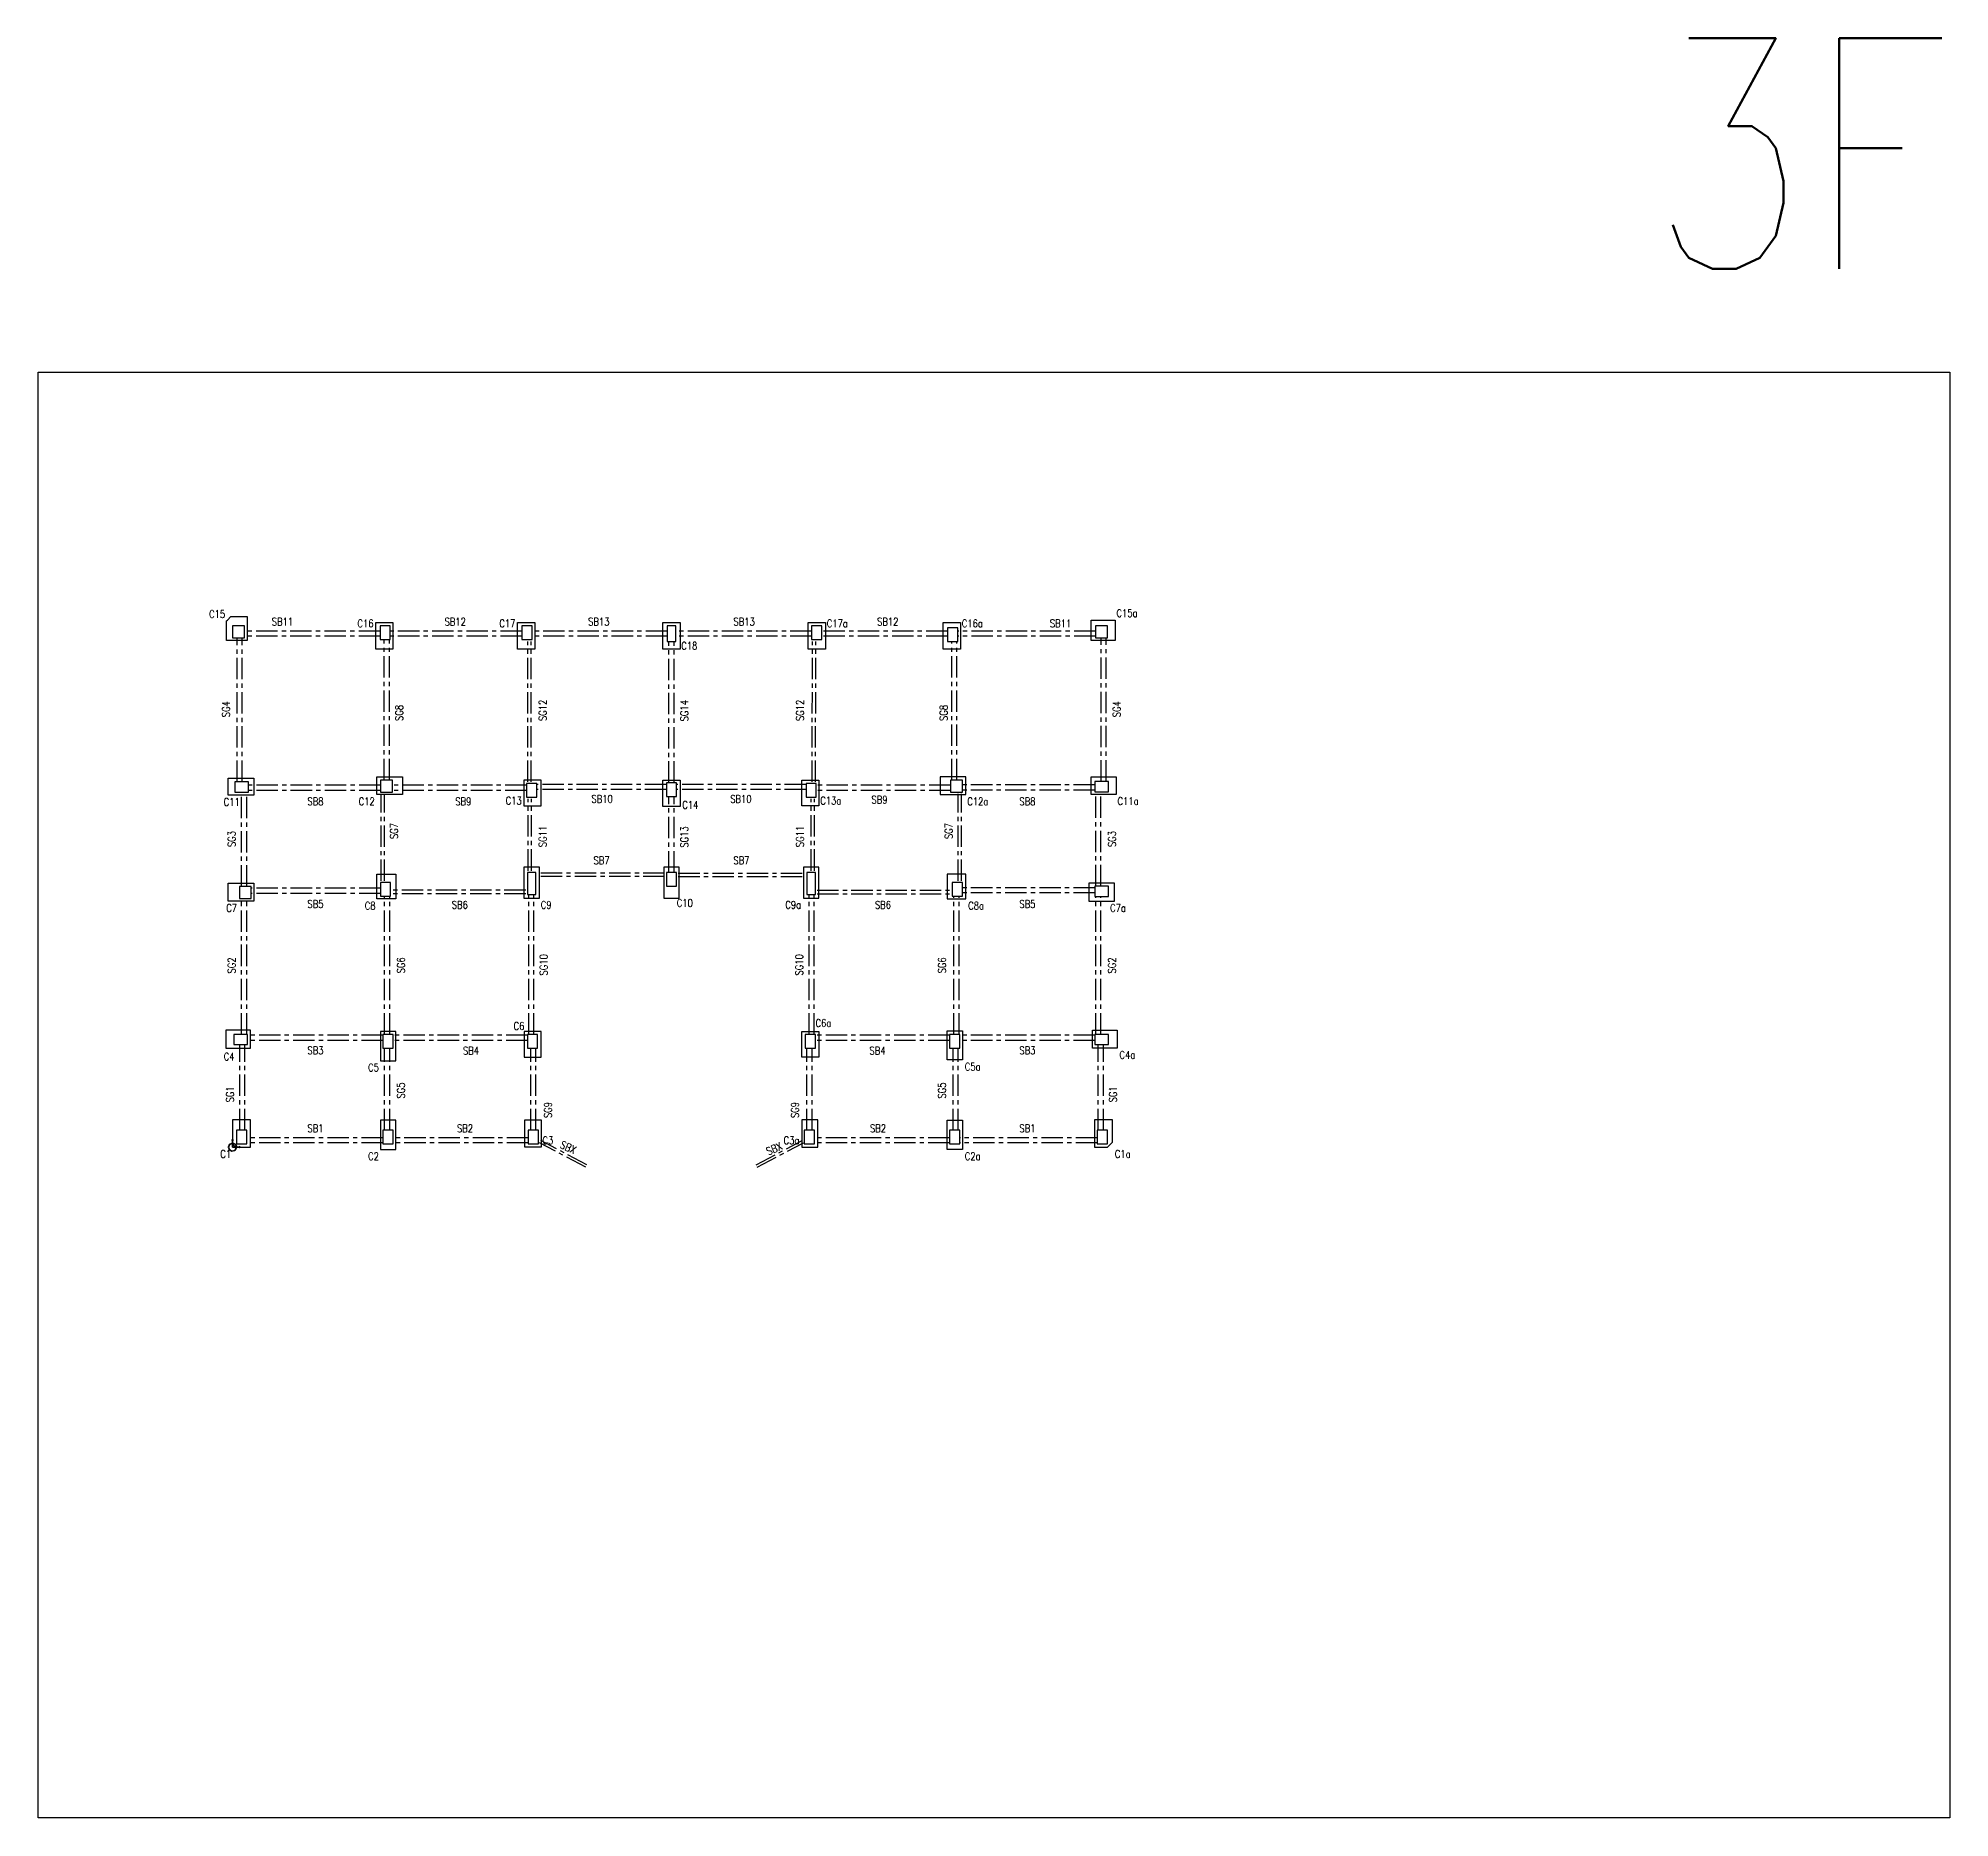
# Model space of a CAD drawing. Header units: millimetres. Extents: x 79095 to 169372, y 0 to 10446.
# Drawn here: x 118642 to 129825, y 0 to 10415 of the extents above; entities that cross this region are included whole.
import ezdxf
from ezdxf.enums import TextEntityAlignment as Align

# ---------------------------------------------------------------- set-up
doc = ezdxf.new("R2010")
doc.units = ezdxf.units.MM
doc.header["$LTSCALE"] = 100
doc.header["$MEASUREMENT"] = 0
doc.linetypes.add('CENTER', pattern=[2, 1.25, -0.25, 0.25, -0.25])
for name, color, linetype in [('TC-COLUMN', 1, 'Continuous'), ('TC-TB', 2, 'Continuous'), ('TC-TC', 4, 'Continuous'), ('TC-鋼柱', 11, 'Continuous')]:
    doc.layers.add(name, color=color, linetype=linetype)
doc.layers.add('TC-鋼粱', color=183, linetype='CENTER', plot=False)
doc.styles.add('TXT', font='TXT.shx', dxfattribs={"width": 0.8, "bigfont": 'ae.shx'})

msp = doc.modelspace()

# ---------------------------------------------------------------- texts
at = {"layer": 'Defpoints', "style": 'TXT', "width": 0.8}
msp.add_text('3F', height=1350, dxfattribs=at).set_placement((129825, 8660), align=Align.BOTTOM_RIGHT)
at = {"layer": 'TC-TB', "style": 'TXT', "width": 0.8}
for s, p in [('SB11', (120071, 7000)), ('SB12', (121082, 7000)), ('SB13', (121922, 7000)), ('SB13', (122772, 7000)), ('SB12', (123612, 7000)), ('SB11', (124623, 6990)), ('SB8', (120264, 5948, 0)), ('SB9', (121129, 5948, 0)), ('SB10', (121941, 5963, 0)), ('SB10', (122753, 5963, 0)), ('SB9', (123564, 5958, 0)), ('SB8', (124429, 5948, 0)), ('SB7', (121938, 5603)), ('SB7', (122756, 5603)), ('SB5', (120264, 5348, 0)), ('SB5', (124429, 5348, 0)), ('SB6', (121109, 5343)), ('SB6', (123584, 5343)), ('SB3', (120264, 4491)), ('SB4', (121174, 4490)), ('SB4', (123552, 4490)), ('SB3', (124429, 4491)), ('SB1', (120264, 4035)), ('SB2', (121139, 4035)), ('SB2', (123555, 4035)), ('SB1', (124429, 4035))]:
    msp.add_text(s, height=45, dxfattribs=at).set_placement(p, align=Align.MIDDLE_CENTER)
for s, rotation, p in [('SG4', 90, (119741, 6488)), ('SG8', 90, (120754, 6466)), ('SG12', 90, (121594, 6481, 0)), ('SG14', 90, (122422, 6479)), ('SG12', 90, (123099, 6481, 0)), ('SG8', 90, (123939, 6466)), ('SG4', 90, (124952, 6488)), ('SG7', 90, (120724, 5775, 0)), ('SG7', 90, (123969, 5775, 0)), ('SG3', 90, (119774, 5728, 0)), ('SG11', 90, (121594, 5743, 0)), ('SG13', 90, (122422, 5740)), ('SG11', 90, (123099, 5743, 0)), ('SG3', 90, (124924, 5728)), ('SG10', 90, (121599, 4992)), ('SG10', 90, (123094, 4992)), ('SG2', 90, (119774, 4988)), ('SG6', 90, (120764, 4989)), ('SG6', 90, (123929, 4989)), ('SG2', 90, (124924, 4988, 0)), ('SG1', 90, (119764, 4234)), ('SG5', 90, (120764, 4256)), ('SG5', 90, (123929, 4256)), ('SG1', 90, (124929, 4234)), ('SG9', 90, (121624, 4142)), ('SG9', 90, (123069, 4142)), ('SBX', 335.4679, (121743, 3924, 0)), ('SBX', 24.5321, (122948, 3916, 0))]:
    msp.add_text(s, height=45, rotation=rotation, dxfattribs=at).set_placement(p, align=Align.MIDDLE_CENTER)
at = {"layer": 'TC-TC', "style": 'TXT', "width": 0.8}
for s, p in [('C15', (119689, 7045)), ('C15a', (125012, 7050)), ('C16', (120557, 6990)), ('C17', (121387, 6990)), ('C17a', (123317, 6990)), ('C16a', (124107, 6990)), ('C18', (122451, 6859)), ('C11', (119774, 5945)), ('C12', (120564, 5948, 0)), ('C13', (121424, 5953, 0)), ('C14', (122457, 5928)), ('C13a', (123279, 5953, 0)), ('C12a', (124139, 5948, 0)), ('C11a', (125018, 5950)), ('C10', (122425, 5354)), ('C7', (119774, 5325)), ('C8', (120584, 5338, 0)), ('C9', (121614, 5343)), ('C9a', (123059, 5343)), ('C8a', (124129, 5338, 0)), ('C7a', (124959, 5325)), ('C6', (121455, 4634)), ('C6a', (123236, 4651)), ('C4', (119759, 4455)), ('C4a', (125014, 4465)), ('C5', (120604, 4391)), ('C5a', (124109, 4396)), ('C3', (121624, 3965)), ('C3a', (123049, 3965)), ('C1', (119739, 3885)), ('C2', (120604, 3872)), ('C2a', (124109, 3872)), ('C1a', (124987, 3885))]:
    msp.add_text(s, height=45, dxfattribs=at).set_placement(p, align=Align.MIDDLE_CENTER)

# ---------------------------------------------------------------- blocks, each defined once
blk = doc.blocks.new('origin')
at = {"color": 3, "lineweight": 35}
blk.add_line((0, 0), (0, 39), dxfattribs=at)
at = {"color": 1, "lineweight": 35}
blk.add_line((0, 0), (39, 0), dxfattribs=at)
at = {"color": 7, "lineweight": 35, "true_color": 0xffffff}
blk.add_lwpolyline([(0, 24), (-18, 15), (-24, 0), (-18, -15), (-4, -23), (13, -19), (22, -7), (23, 6), (15, 18), (0, 24)], dxfattribs=at)
at = {"color": 3, "lineweight": 35}
blk.add_lwpolyline([(0, 44), (-3, 39), (3, 39)], close=True, dxfattribs=at)
at = {"color": 1, "lineweight": 35}
blk.add_lwpolyline([(44, 0), (39, 3), (39, -3)], close=True, dxfattribs=at)

# ---------------------------------------------------------------- linework, layer by layer
at = {"layer": 'Defpoints'}
msp.add_lwpolyline([(118642, 8460), (129825, 8460), (129825, 0), (118642, 0)], close=True, dxfattribs=at)
at = {"layer": 'TC-COLUMN'}
for points in [[(119770, 7030), (119864, 7030), (119864, 6890), (119744, 6890), (119744, 7005), (119749, 7010)], [(120717, 6995), (120717, 6840), (120617, 6840), (120617, 6995), (120717, 6995)], [(121547, 6995), (121547, 6840), (121447, 6840), (121447, 6995), (121547, 6995)], [(122397, 6995), (122397, 6840), (122297, 6840), (122297, 6995), (122397, 6995)], [(123247, 6995), (123247, 6840), (123147, 6840), (123147, 6995), (123247, 6995)], [(124037, 6995), (124037, 6840), (123937, 6840), (123937, 6995), (124037, 6995)], [(124942, 7010), (124942, 6890), (124802, 6890), (124802, 7010), (124942, 7010)], [(119904, 6085), (119904, 5985), (119754, 5985), (119754, 6085), (119904, 6085)], [(122397, 6073), (122397, 5918), (122297, 5918), (122297, 6073), (122397, 6073)], [(123919, 6093), (123919, 5988), (124069, 5988), (124069, 6093)], [(124800, 5990), (124950, 5990), (124950, 6090), (124800, 6090)], [(121484, 5563), (121484, 5383), (121574, 5383), (121574, 5563), (121484, 5563)], [(122302, 5563), (122302, 5383), (122392, 5383), (122392, 5563), (122302, 5563)], [(123119, 5563), (123119, 5383), (123209, 5383), (123209, 5563), (123119, 5563)], [(119754, 5470), (119904, 5470), (119904, 5365), (119754, 5365), (119754, 5470)], [(124939, 5470), (124789, 5470), (124789, 5365), (124939, 5365), (124939, 5470)], [(119884, 4505), (119884, 4610), (119739, 4610), (119739, 4505), (119884, 4505)], [(120644, 4601), (120644, 4431), (120734, 4431), (120734, 4601), (120644, 4601)], [(121485, 4601), (121485, 4451), (121585, 4451), (121585, 4601), (121485, 4601)], [(123209, 4601), (123209, 4451), (123109, 4451), (123109, 4601), (123209, 4601)], [(124049, 4606), (124049, 4436), (123959, 4436), (123959, 4606), (124049, 4606)], [(124954, 4505), (124809, 4505), (124809, 4610), (124954, 4610), (124954, 4505)], [(119779, 3943), (119797, 3925), (119884, 3925), (119884, 4085), (119779, 4085)], [(120644, 4082), (120644, 3912), (120734, 3912), (120734, 4082), (120644, 4082)], [(121584, 3925), (121489, 3925), (121489, 4085), (121584, 4085)], [(123109, 3925), (123204, 3925), (123204, 4085), (123109, 4085)], [(124049, 4082), (124049, 3912), (123959, 3912), (123959, 4082), (124049, 4082)], [(124927, 3955), (124927, 4085), (124822, 4085), (124822, 3925), (124897, 3925)]]:
    msp.add_lwpolyline(points, close=True, dxfattribs=at)
at = {"layer": 'TC-COLUMN', "elevation": 0}
for points in [[(120774, 6093), (120774, 5988), (120624, 5988), (120624, 6093), (120774, 6093)], [(121484, 6073), (121484, 5923), (121584, 5923), (121584, 6073), (121484, 6073)], [(123209, 6073), (123209, 5923), (123109, 5923), (123109, 6073), (123209, 6073)], [(120734, 5523), (120734, 5378), (120624, 5378), (120624, 5523), (120734, 5523)], [(123959, 5523), (123959, 5378), (124069, 5378), (124069, 5523), (123959, 5523)]]:
    msp.add_lwpolyline(points, close=True, dxfattribs=at)
at = {"layer": 'TC-鋼柱'}
for points in [[(119779, 6905), (119849, 6905), (119849, 6975), (119779, 6975)], [(120642, 6895), (120702, 6895), (120702, 6975), (120642, 6975)], [(121472, 6895), (121532, 6895), (121532, 6975), (121472, 6975)], [(122322, 6885), (122372, 6885), (122372, 6975), (122322, 6975)], [(123167, 6895), (123227, 6895), (123227, 6975), (123167, 6975)], [(123962, 6885), (124022, 6885), (124022, 6965), (123962, 6965)], [(124827, 6905), (124897, 6905), (124897, 6975), (124827, 6975)], [(120644, 6003), (120714, 6003), (120714, 6073), (120644, 6073)], [(121499, 5973), (121559, 5973), (121559, 6053), (121499, 6053)], [(122317, 5978), (122377, 5978), (122377, 6058), (122317, 6058)], [(123134, 5973), (123194, 5973), (123194, 6053), (123134, 6053)], [(123979, 6003), (124049, 6003), (124049, 6073), (123979, 6073)], [(124824, 6005), (124904, 6005), (124904, 6065), (124824, 6065)], [(122317, 5453), (122377, 5453), (122377, 5533), (122317, 5533)], [(119819, 5380), (119889, 5380), (119889, 5450), (119819, 5450)], [(120644, 5393), (120704, 5393), (120704, 5473), (120644, 5473)], [(123989, 5393), (124049, 5393), (124049, 5473), (123989, 5473)], [(124824, 5392), (124904, 5392), (124904, 5452), (124824, 5452)], [(119787, 4525), (119867, 4525), (119867, 4585), (119787, 4585)], [(120659, 4505), (120719, 4505), (120719, 4585), (120659, 4585)], [(121504, 4505), (121564, 4505), (121564, 4585), (121504, 4585)], [(123129, 4505), (123189, 4505), (123189, 4585), (123129, 4585)], [(123974, 4505), (124034, 4505), (124034, 4585), (123974, 4585)], [(124824, 4525), (124904, 4525), (124904, 4585), (124824, 4585)], [(119802, 3945), (119862, 3945), (119862, 4025), (119802, 4025)], [(120659, 3945), (120719, 3945), (120719, 4025), (120659, 4025)], [(121509, 3945), (121569, 3945), (121569, 4025), (121509, 4025)], [(123124, 3945), (123184, 3945), (123184, 4025), (123124, 4025)], [(123974, 3945), (124034, 3945), (124034, 4025), (123974, 4025)], [(124837, 3945), (124897, 3945), (124897, 4025), (124837, 4025)]]:
    msp.add_lwpolyline(points, close=True, dxfattribs=at)
at = {"layer": 'TC-鋼柱', "elevation": 0}
for points in [[(119792, 6003), (119872, 6003), (119872, 6063), (119792, 6063)], [(121504, 5403), (121554, 5403), (121554, 5533), (121504, 5533)], [(123139, 5403), (123189, 5403), (123189, 5533), (123139, 5533)]]:
    msp.add_lwpolyline(points, close=True, dxfattribs=at)
at = {"layer": 'TC-鋼粱'}
for p, q in [((120642, 6945), (119849, 6945)), ((121472, 6945), (120702, 6945)), ((122322, 6945), (121532, 6945)), ((123167, 6945), (122372, 6945)), ((123962, 6945), (123227, 6945)), ((124827, 6945), (124022, 6945)), ((119806, 6063), (119806, 6905)), ((119836, 6063), (119836, 6905)), ((120642, 6915), (119849, 6915)), ((120667, 6073), (120667, 6895)), ((120697, 6073), (120697, 6895)), ((121472, 6915), (120702, 6915)), ((121507, 6063), (121507, 6885)), ((121527, 6063), (121527, 6885)), ((122322, 6915), (121532, 6915)), ((122332, 6058), (122332, 6885)), ((122362, 6058), (122362, 6885)), ((123167, 6915), (122372, 6915)), ((123169, 6063), (123172, 6885)), ((123189, 6063), (123192, 6885)), ((123962, 6915), (123227, 6915)), ((123987, 6073), (123987, 6885)), ((124017, 6073), (124017, 6885)), ((124827, 6915), (124022, 6915)), ((124860, 6065), (124860, 6905)), ((124890, 6065), (124890, 6905)), ((120644, 6043, 0), (119872, 6043, 0)), ((121499, 6043), (120714, 6043)), ((122317, 6048, 0), (121559, 6048, 0)), ((123134, 6048, 0), (122377, 6048, 0)), ((123979, 6043), (123194, 6043)), ((124824, 6045), (124049, 6045)), ((119832, 5450, 0), (119832, 6003, 0)), ((119862, 5450, 0), (119862, 6003, 0)), ((120644, 6013, 0), (119872, 6013, 0)), ((120649, 5483), (120649, 5993)), ((120669, 5483), (120669, 5993)), ((121499, 6013), (120714, 6013)), ((121509, 5543), (121509, 5963)), ((121529, 5543), (121529, 5963)), ((122317, 6018, 0), (121559, 6018, 0)), ((122332, 5533), (122332, 5978)), ((122362, 5533), (122362, 5978)), ((123134, 6018, 0), (122377, 6018, 0)), ((123164, 5543), (123164, 5963)), ((123184, 5543), (123184, 5963)), ((123979, 6013), (123194, 6013)), ((124024, 5483, 0), (124024, 5993, 0)), ((124044, 5483, 0), (124044, 5993, 0)), ((124824, 6015), (124049, 6015)), ((124829, 5452), (124829, 6005)), ((124859, 5452), (124859, 6005)), ((122307, 5528, 0), (121564, 5528, 0)), ((122307, 5508, 0), (121564, 5508, 0)), ((122387, 5528, 0), (123129, 5528, 0)), ((122387, 5508, 0), (123129, 5508, 0)), ((119832, 4585), (119832, 5380)), ((119862, 4585), (119862, 5380)), ((120644, 5440), (119889, 5440)), ((120644, 5410), (119889, 5410)), ((120669, 4585), (120669, 5393)), ((120699, 4585), (120699, 5393)), ((121494, 5428), (120714, 5428)), ((121494, 5408), (120714, 5408)), ((121512, 4585, 0), (121512, 5403, 0)), ((121542, 4585, 0), (121542, 5403, 0)), ((123152, 4585), (123152, 5403)), ((123182, 4585), (123182, 5403)), ((123199, 5428), (123979, 5428)), ((123199, 5408), (123979, 5408)), ((123999, 4585), (123999, 5393)), ((124029, 4585), (124029, 5393)), ((124824, 5443), (124049, 5443)), ((124824, 5413), (124049, 5413)), ((124829, 4585), (124829, 5392)), ((124859, 4585), (124859, 5392)), ((119822, 4025), (119822, 4525)), ((119852, 4025), (119852, 4525)), ((120659, 4580), (119867, 4580)), ((120659, 4550), (119867, 4550)), ((120669, 4025), (120669, 4505)), ((120699, 4025), (120699, 4505)), ((121504, 4580), (120719, 4580)), ((121504, 4550), (120719, 4550)), ((121524, 4025), (121524, 4505)), ((121554, 4025), (121554, 4505)), ((123139, 4025), (123139, 4505)), ((123169, 4025), (123169, 4505)), ((123974, 4580), (123189, 4580)), ((123974, 4550), (123189, 4550)), ((123994, 4025), (123994, 4505)), ((124024, 4025), (124024, 4505)), ((124824, 4580), (124034, 4580)), ((124824, 4550), (124034, 4550)), ((124844, 4025), (124844, 4525)), ((124874, 4025), (124874, 4525)), ((120659, 3980), (119862, 3980)), ((120659, 3950), (119862, 3950)), ((121509, 3980), (120719, 3980)), ((121509, 3950), (120719, 3950)), ((121845, 3808, 0), (121575, 3950, 0)), ((121852, 3822, 0), (121582, 3963, 0)), ((122842, 3822, 0), (123112, 3963, 0)), ((122849, 3808, 0), (123119, 3950, 0)), ((123974, 3980), (123184, 3980)), ((123974, 3950), (123184, 3950)), ((124837, 3980), (124034, 3980)), ((124837, 3950), (124034, 3950))]:
    msp.add_line(p, q, dxfattribs=at)

# ---------------------------------------------------------------- block references
msp.add_blockref('origin', (119779, 3925))

msp.set_redraw_order([(e.dxf.handle, doc.entitydb.next_handle()) for e in msp.query("TEXT MTEXT ATTDEF DIMENSION ARC_DIMENSION")])  # texts and dimensions are drawn at this point

doc.saveas('drawing.dxf')
